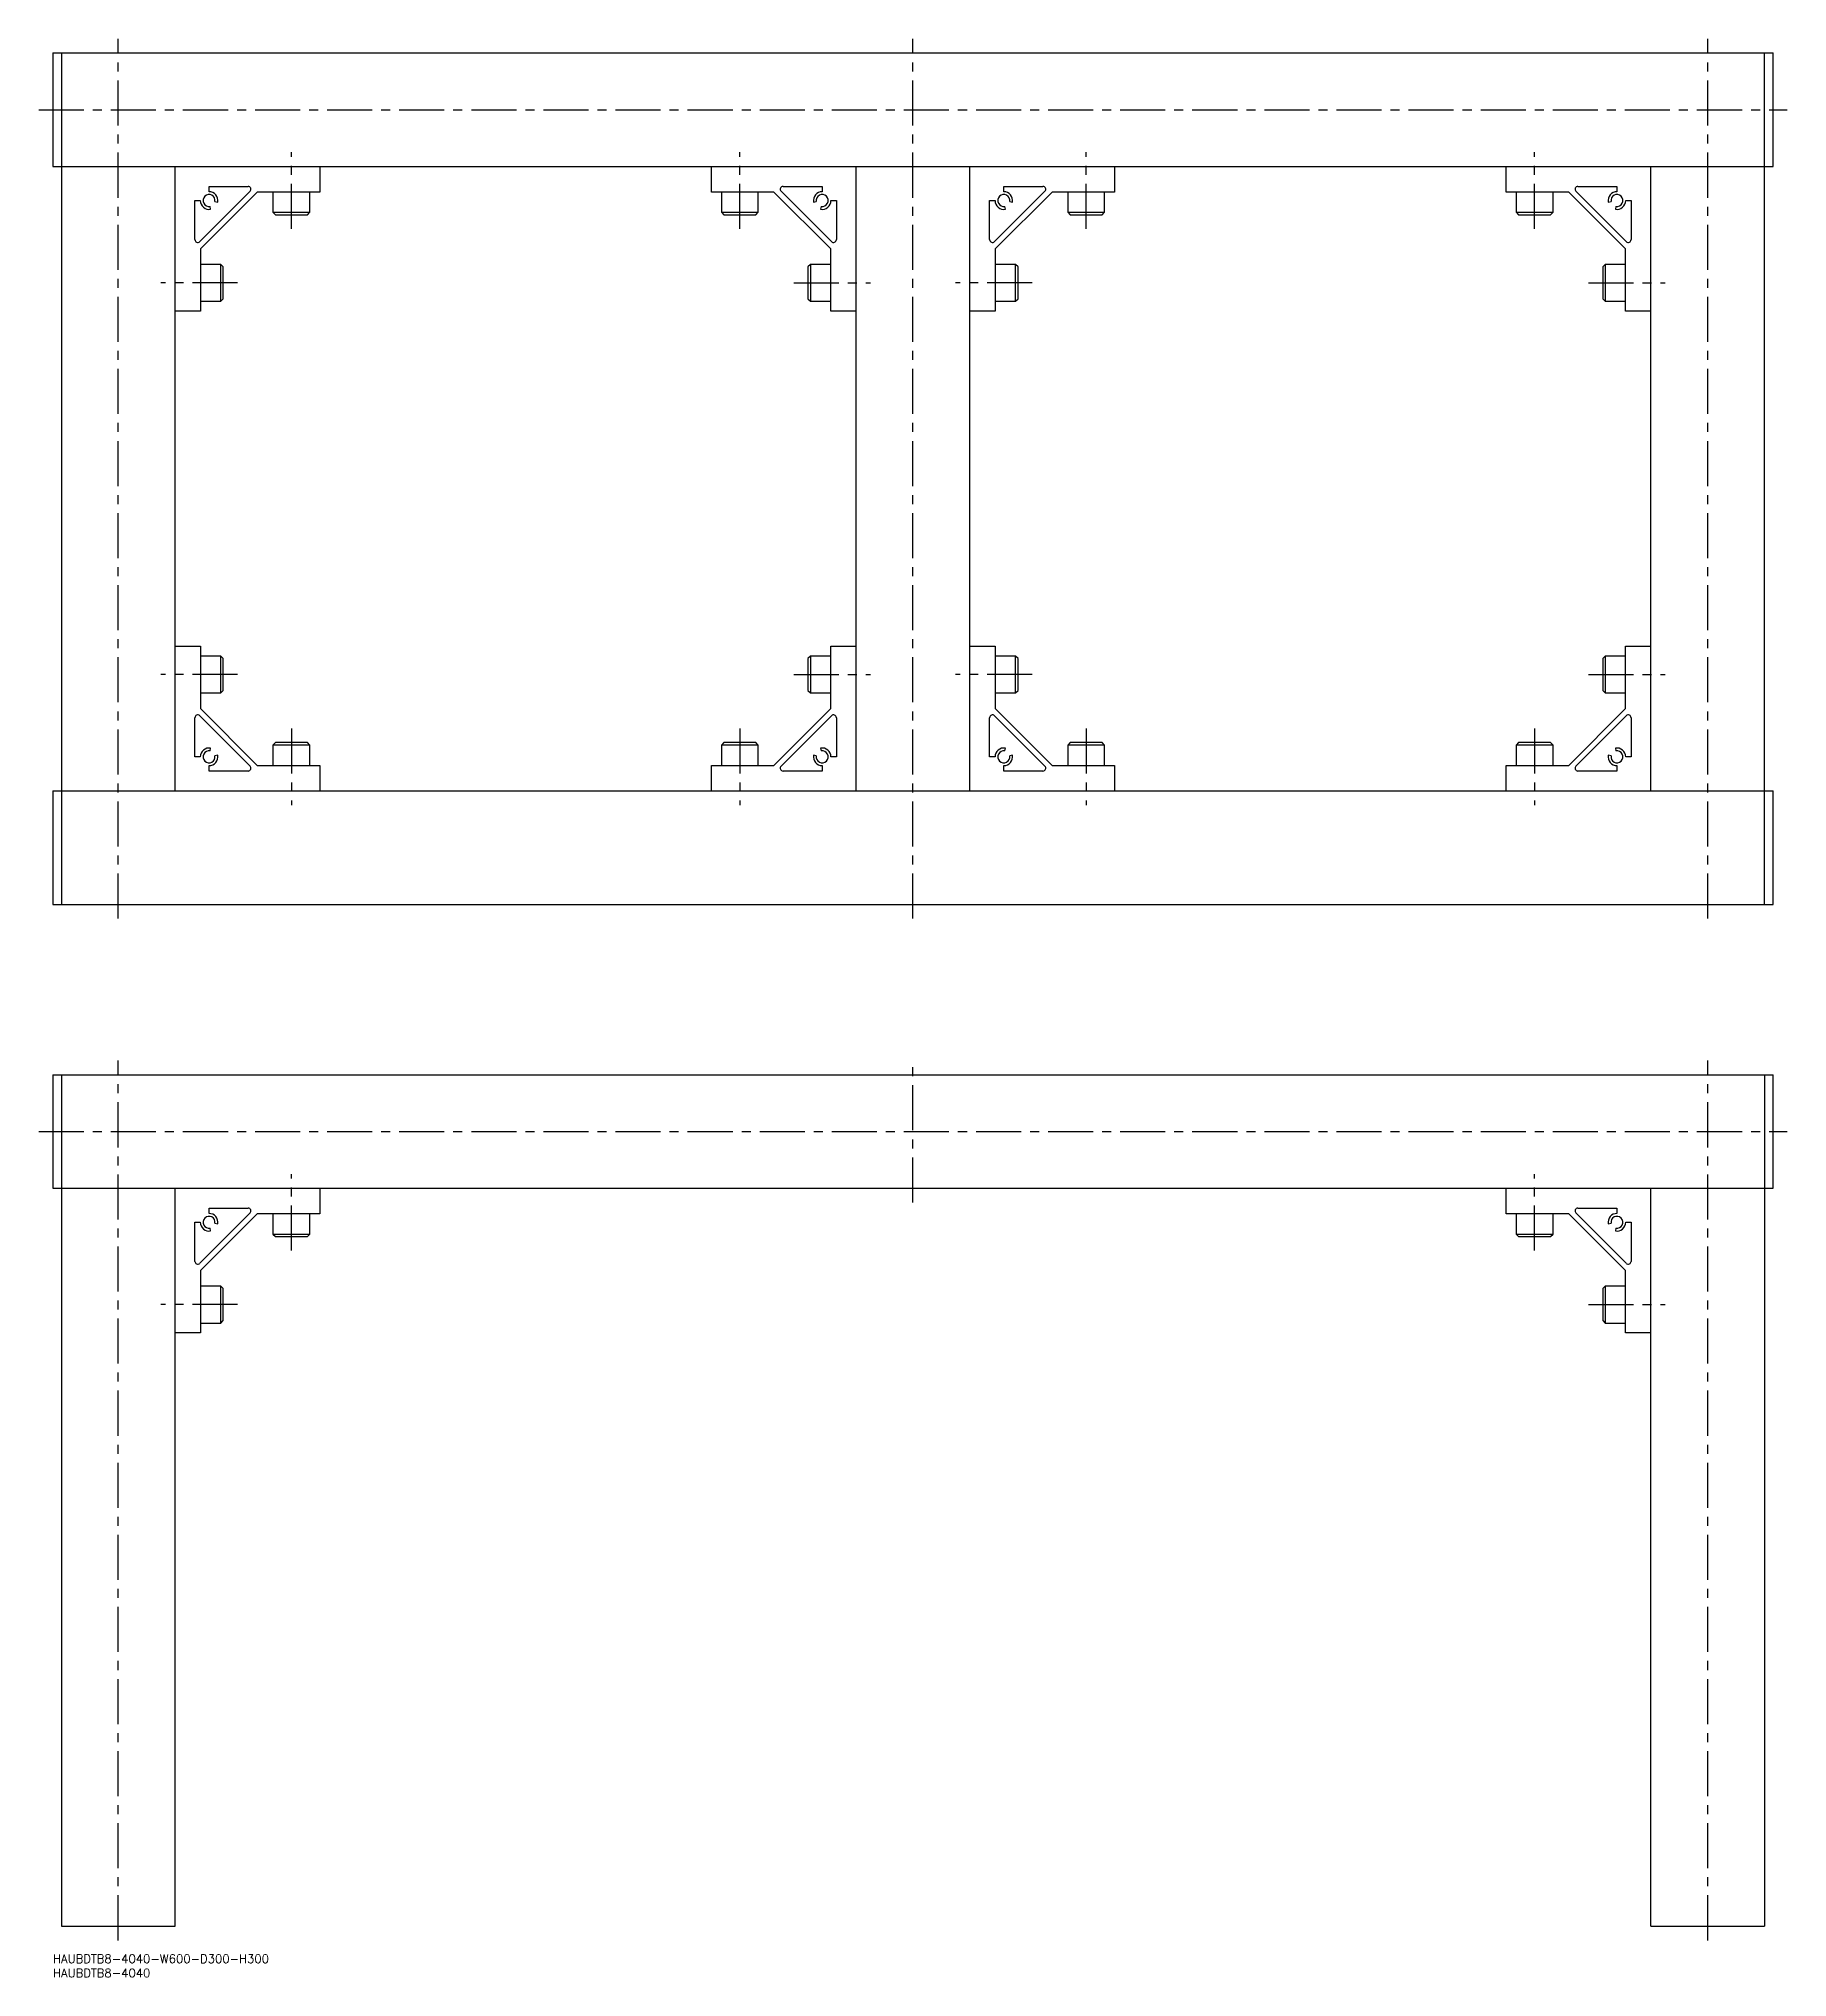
# Model space of a CAD drawing. Extents: x -5 to 1071, y -8 to 675.
# Drawn here: x -5 to 611, y -8 to 675 of the extents above; entities that cross this region are included whole.
import ezdxf

# ---------------------------------------------------------------- set-up
doc = ezdxf.new("R2010")
doc.units = 0
doc.header["$LTSCALE"] = 0.5
doc.linetypes.add('CENTER', pattern=[50.8, 31.75, -6.35, 6.35, -6.35])
for name, color, linetype in [('MSM_CENTER', 1, 'CENTER'), ('MSM_CONTINUOUS', 7, 'CONTINUOUS'), ('MSM_PART_NUMBER', 7, 'CONTINUOUS')]:
    doc.layers.add(name, color=color, linetype=linetype)
doc.styles.get("Standard").update_dxf_attribs({"font": 'txt.shx', "height": 3, "bigfont": 'bigfont.shx'})

# ---------------------------------------------------------------- blocks, each defined once
blk = doc.blocks.new('*U9')
at = {"layer": 'MSM_PART_NUMBER'}
blk.add_text('HAUBDTB8-4040-W600-D300-H300', height=3, dxfattribs=at).set_placement((0, -3))
blk = doc.blocks.new('*U10')
at = {"layer": 'MSM_PART_NUMBER'}
blk.add_text('HAUBDTB8-4040', height=3, dxfattribs=at).set_placement((0, -8))

msp = doc.modelspace()

# ---------------------------------------------------------------- linework, layer by layer
at = {"layer": 'MSM_CENTER'}
for p, q in [((23, 365), (23, 675)), ((303, 365), (303, 675)), ((583, 365), (583, 675)), ((-5, 650), (611, 650)), ((84, 608), (84, 635)), ((242, 608), (242, 635)), ((364, 608), (364, 635)), ((522, 608), (522, 635)), ((65, 589), (38, 589)), ((261, 589), (288, 589)), ((345, 589), (318, 589)), ((541, 589), (568, 589)), ((65, 451), (38, 451)), ((261, 451), (288, 451)), ((345, 451), (318, 451)), ((541, 451), (568, 451)), ((84, 432), (84, 405)), ((242, 432), (242, 405)), ((364, 432), (364, 405)), ((522, 432), (522, 405)), ((23, 5), (23, 315)), ((303, 265), (303, 315)), ((583, 5), (583, 315)), ((-5, 290), (611, 290)), ((84, 248), (84, 275)), ((522, 248), (522, 275)), ((65, 229), (38, 229)), ((541, 229), (568, 229))]:
    msp.add_line(p, q, dxfattribs=at)
at = {"layer": 'MSM_CONTINUOUS'}
for p, q in [((0, 670), (606, 670)), ((0, 670), (0, 630)), ((3, 670), (3, 370)), ((603, 370), (603, 670)), ((606, 630), (606, 670)), ((0, 630), (606, 630)), ((43, 410), (43, 630)), ((94, 630), (94, 621)), ((232, 621), (232, 630)), ((283, 410), (283, 630)), ((323, 410), (323, 630)), ((374, 630), (374, 621)), ((512, 621), (512, 630)), ((563, 410), (563, 630)), ((55, 623), (68.76, 623)), ((55, 621.1), (55, 623)), ((257.24, 623), (271, 623)), ((271, 623), (271, 621.1)), ((335, 623), (348.76, 623)), ((335, 621.1), (335, 623)), ((537.24, 623), (551, 623)), ((551, 623), (551, 621.1)), ((50, 604.24), (50, 618)), ((50, 618), (51.9, 618)), ((69.46, 621.29), (51.71, 603.54)), ((72, 621), (52, 601)), ((55.54, 614.95), (55.36, 615.93)), ((57.07, 617.64), (58.05, 617.46)), ((94, 621), (72, 621)), ((77.5, 621), (77.5, 613.87)), ((90.5, 613.87), (90.5, 621)), ((254, 621), (232, 621)), ((235.5, 621), (235.5, 613.87)), ((248.5, 613.87), (248.5, 621)), ((274, 601), (254, 621)), ((274.29, 603.54), (256.54, 621.29)), ((267.95, 617.46), (268.93, 617.64)), ((270.64, 615.93), (270.46, 614.95)), ((274.1, 618), (276, 618)), ((276, 618), (276, 604.24)), ((330, 604.24), (330, 618)), ((330, 618), (331.9, 618)), ((349.46, 621.29), (331.71, 603.54)), ((352, 621), (332, 601)), ((335.54, 614.95), (335.36, 615.93)), ((337.07, 617.64), (338.05, 617.46)), ((374, 621), (352, 621)), ((357.5, 621), (357.5, 613.87)), ((370.5, 613.87), (370.5, 621)), ((534, 621), (512, 621)), ((515.5, 621), (515.5, 613.87)), ((528.5, 613.87), (528.5, 621)), ((554, 601), (534, 621)), ((554.29, 603.54), (536.54, 621.29)), ((547.95, 617.46), (548.93, 617.64)), ((550.64, 615.93), (550.46, 614.95)), ((554.1, 618), (556, 618)), ((556, 618), (556, 604.24)), ((77.5, 613.87), (78.37, 613)), ((77.5, 613.87), (90.5, 613.87)), ((78.37, 613), (89.63, 613)), ((89.63, 613), (90.5, 613.87)), ((235.5, 613.87), (236.37, 613)), ((235.5, 613.87), (248.5, 613.87)), ((236.37, 613), (247.63, 613)), ((247.63, 613), (248.5, 613.87)), ((357.5, 613.87), (358.37, 613)), ((357.5, 613.87), (370.5, 613.87)), ((358.37, 613), (369.63, 613)), ((369.63, 613), (370.5, 613.87)), ((515.5, 613.87), (516.37, 613)), ((515.5, 613.87), (528.5, 613.87)), ((516.37, 613), (527.63, 613)), ((527.63, 613), (528.5, 613.87)), ((52, 601), (52, 579)), ((59.13, 595.5), (52, 595.5)), ((60, 594.63), (59.13, 595.5)), ((59.13, 582.5), (59.13, 595.5)), ((60, 583.37), (60, 594.63)), ((266.87, 595.5), (266, 594.63)), ((266, 594.63), (266, 583.37)), ((274, 595.5), (266.87, 595.5)), ((266.87, 595.5), (266.87, 582.5)), ((274, 579), (274, 601)), ((332, 601), (332, 579)), ((339.13, 595.5), (332, 595.5)), ((340, 594.63), (339.13, 595.5)), ((339.13, 582.5), (339.13, 595.5)), ((340, 583.37), (340, 594.63)), ((546.87, 595.5), (546, 594.63)), ((546, 594.63), (546, 583.37)), ((554, 595.5), (546.87, 595.5)), ((546.87, 595.5), (546.87, 582.5)), ((554, 579), (554, 601)), ((52, 582.5), (59.13, 582.5)), ((59.13, 582.5), (60, 583.37)), ((266, 583.37), (266.87, 582.5)), ((266.87, 582.5), (274, 582.5)), ((332, 582.5), (339.13, 582.5)), ((339.13, 582.5), (340, 583.37)), ((546, 583.37), (546.87, 582.5)), ((546.87, 582.5), (554, 582.5)), ((52, 579), (43, 579)), ((283, 579), (274, 579)), ((332, 579), (323, 579)), ((563, 579), (554, 579)), ((43, 461), (52, 461)), ((52, 461), (52, 439)), ((274, 439), (274, 461)), ((274, 461), (283, 461)), ((323, 461), (332, 461)), ((332, 461), (332, 439)), ((554, 439), (554, 461)), ((554, 461), (563, 461)), ((59.13, 457.5), (52, 457.5)), ((60, 456.63), (59.13, 457.5)), ((59.13, 444.5), (59.13, 457.5)), ((60, 445.37), (60, 456.63)), ((266.87, 457.5), (266, 456.63)), ((266, 456.63), (266, 445.37)), ((274, 457.5), (266.87, 457.5)), ((266.87, 457.5), (266.87, 444.5)), ((339.13, 457.5), (332, 457.5)), ((340, 456.63), (339.13, 457.5)), ((339.13, 444.5), (339.13, 457.5)), ((340, 445.37), (340, 456.63)), ((546.87, 457.5), (546, 456.63)), ((546, 456.63), (546, 445.37)), ((554, 457.5), (546.87, 457.5)), ((546.87, 457.5), (546.87, 444.5)), ((52, 444.5), (59.13, 444.5)), ((59.13, 444.5), (60, 445.37)), ((266, 445.37), (266.87, 444.5)), ((266.87, 444.5), (274, 444.5)), ((332, 444.5), (339.13, 444.5)), ((339.13, 444.5), (340, 445.37)), ((546, 445.37), (546.87, 444.5)), ((546.87, 444.5), (554, 444.5)), ((52, 439), (72, 419)), ((254, 419), (274, 439)), ((332, 439), (352, 419)), ((534, 419), (554, 439)), ((50, 422), (50, 435.76)), ((51.71, 436.46), (69.46, 418.71)), ((256.54, 418.71), (274.29, 436.46)), ((276, 435.76), (276, 422)), ((330, 422), (330, 435.76)), ((331.71, 436.46), (349.46, 418.71)), ((536.54, 418.71), (554.29, 436.46)), ((556, 435.76), (556, 422)), ((55.36, 424.07), (55.54, 425.05)), ((78.37, 427), (77.5, 426.13)), ((77.5, 426.13), (77.5, 419)), ((90.5, 426.13), (77.5, 426.13)), ((89.63, 427), (78.37, 427)), ((90.5, 426.13), (89.63, 427)), ((90.5, 419), (90.5, 426.13)), ((236.37, 427), (235.5, 426.13)), ((235.5, 426.13), (235.5, 419)), ((248.5, 426.13), (235.5, 426.13)), ((247.63, 427), (236.37, 427)), ((248.5, 426.13), (247.63, 427)), ((248.5, 419), (248.5, 426.13)), ((270.46, 425.05), (270.64, 424.07)), ((335.36, 424.07), (335.54, 425.05)), ((358.37, 427), (357.5, 426.13)), ((357.5, 426.13), (357.5, 419)), ((370.5, 426.13), (357.5, 426.13)), ((369.63, 427), (358.37, 427)), ((370.5, 426.13), (369.63, 427)), ((370.5, 419), (370.5, 426.13)), ((516.37, 427), (515.5, 426.13)), ((515.5, 426.13), (515.5, 419)), ((528.5, 426.13), (515.5, 426.13)), ((527.63, 427), (516.37, 427)), ((528.5, 426.13), (527.63, 427)), ((528.5, 419), (528.5, 426.13)), ((550.46, 425.05), (550.64, 424.07)), ((51.9, 422), (50, 422)), ((55, 417), (55, 418.9)), ((68.76, 417), (55, 417)), ((58.05, 422.54), (57.07, 422.36)), ((72, 419), (94, 419)), ((94, 419), (94, 410)), ((232, 419), (254, 419)), ((232, 410), (232, 419)), ((271, 417), (257.24, 417)), ((268.93, 422.36), (267.95, 422.54)), ((271, 418.9), (271, 417)), ((276, 422), (274.1, 422)), ((331.9, 422), (330, 422)), ((335, 417), (335, 418.9)), ((348.76, 417), (335, 417)), ((338.05, 422.54), (337.07, 422.36)), ((352, 419), (374, 419)), ((374, 419), (374, 410)), ((512, 419), (534, 419)), ((512, 410), (512, 419)), ((551, 417), (537.24, 417)), ((548.93, 422.36), (547.95, 422.54)), ((551, 418.9), (551, 417)), ((556, 422), (554.1, 422)), ((0, 410), (606, 410)), ((0, 410), (0, 370)), ((606, 370), (606, 410)), ((0, 370), (606, 370)), ((0, 310), (606, 310)), ((0, 310), (0, 270)), ((3, 310), (3, 10)), ((603, 310), (603, 10)), ((606, 270), (606, 310)), ((0, 270), (606, 270)), ((43, 10), (43, 270)), ((94, 270), (94, 261)), ((512, 261), (512, 270)), ((563, 10), (563, 270)), ((69.46, 261.29), (51.71, 243.54)), ((72, 261), (52, 241)), ((55, 263), (68.76, 263)), ((55, 261.1), (55, 263)), ((94, 261), (72, 261)), ((77.5, 261), (77.5, 253.87)), ((90.5, 253.87), (90.5, 261)), ((534, 261), (512, 261)), ((515.5, 261), (515.5, 253.87)), ((528.5, 253.87), (528.5, 261)), ((554, 241), (534, 261)), ((554.29, 243.54), (536.54, 261.29)), ((537.24, 263), (551, 263)), ((551, 263), (551, 261.1)), ((50, 244.24), (50, 258)), ((50, 258), (51.9, 258)), ((55.54, 254.95), (55.36, 255.93)), ((57.07, 257.64), (58.05, 257.46)), ((77.5, 253.87), (78.37, 253)), ((77.5, 253.87), (90.5, 253.87)), ((78.37, 253), (89.63, 253)), ((89.63, 253), (90.5, 253.87)), ((515.5, 253.87), (516.37, 253)), ((515.5, 253.87), (528.5, 253.87)), ((516.37, 253), (527.63, 253)), ((527.63, 253), (528.5, 253.87)), ((547.95, 257.46), (548.93, 257.64)), ((550.64, 255.93), (550.46, 254.95)), ((554.1, 258), (556, 258)), ((556, 258), (556, 244.24)), ((52, 241), (52, 219)), ((554, 219), (554, 241)), ((59.13, 235.5), (52, 235.5)), ((60, 234.63), (59.13, 235.5)), ((59.13, 222.5), (59.13, 235.5)), ((60, 223.37), (60, 234.63)), ((546.87, 235.5), (546, 234.63)), ((546, 234.63), (546, 223.37)), ((554, 235.5), (546.87, 235.5)), ((546.87, 235.5), (546.87, 222.5)), ((52, 219), (43, 219)), ((52, 222.5), (59.13, 222.5)), ((59.13, 222.5), (60, 223.37)), ((546, 223.37), (546.87, 222.5)), ((546.87, 222.5), (554, 222.5)), ((563, 219), (554, 219)), ((3, 10), (43, 10)), ((563, 10), (603, 10))]:
    msp.add_line(p, q, dxfattribs=at)
for centre, radius, start, end in [((68.76, 622), 1, 315, 90), ((257.24, 622), 1, 90, 225), ((348.76, 622), 1, 315, 90), ((537.24, 622), 1, 90, 225), ((55, 618), 3.1, 180, 280), ((55, 618), 2.1, 350, 280), ((55, 618), 3.1, 350, 90), ((271, 618), 3.1, 90, 190), ((271, 618), 2.1, 260, 190), ((271, 618), 3.1, 260, 0), ((335, 618), 3.1, 180, 280), ((335, 618), 2.1, 350, 280), ((335, 618), 3.1, 350, 90), ((551, 618), 3.1, 90, 190), ((551, 618), 2.1, 260, 190), ((551, 618), 3.1, 260, 0), ((51, 604.24), 1, 180, 315), ((275, 604.24), 1, 225, 0), ((331, 604.24), 1, 180, 315), ((555, 604.24), 1, 225, 0), ((51, 435.76), 1, 45, 180), ((275, 435.76), 1, 0, 135), ((331, 435.76), 1, 45, 180), ((555, 435.76), 1, 0, 135), ((55, 422), 3.1, 80, 180), ((55, 422), 2.1, 80, 10), ((271, 422), 2.1, 170, 100), ((271, 422), 3.1, 0, 100), ((335, 422), 3.1, 80, 180), ((335, 422), 2.1, 80, 10), ((551, 422), 2.1, 170, 100), ((551, 422), 3.1, 0, 100), ((55, 422), 3.1, 270, 10), ((68.76, 418), 1, 270, 45), ((257.24, 418), 1, 135, 270), ((271, 422), 3.1, 170, 270), ((335, 422), 3.1, 270, 10), ((348.76, 418), 1, 270, 45), ((537.24, 418), 1, 135, 270), ((551, 422), 3.1, 170, 270), ((55, 258), 2.1, 350, 280), ((55, 258), 3.1, 350, 90), ((68.76, 262), 1, 315, 90), ((537.24, 262), 1, 90, 225), ((551, 258), 3.1, 90, 190), ((551, 258), 2.1, 260, 190), ((55, 258), 3.1, 180, 280), ((551, 258), 3.1, 260, 0), ((51, 244.24), 1, 180, 315), ((555, 244.24), 1, 225, 0)]:
    msp.add_arc(centre, radius, start, end, dxfattribs=at)

# ---------------------------------------------------------------- block references
for name in ['*U9', '*U10']:
    msp.add_blockref(name, (0, 0), dxfattribs=at)

doc.saveas('drawing.dxf')
